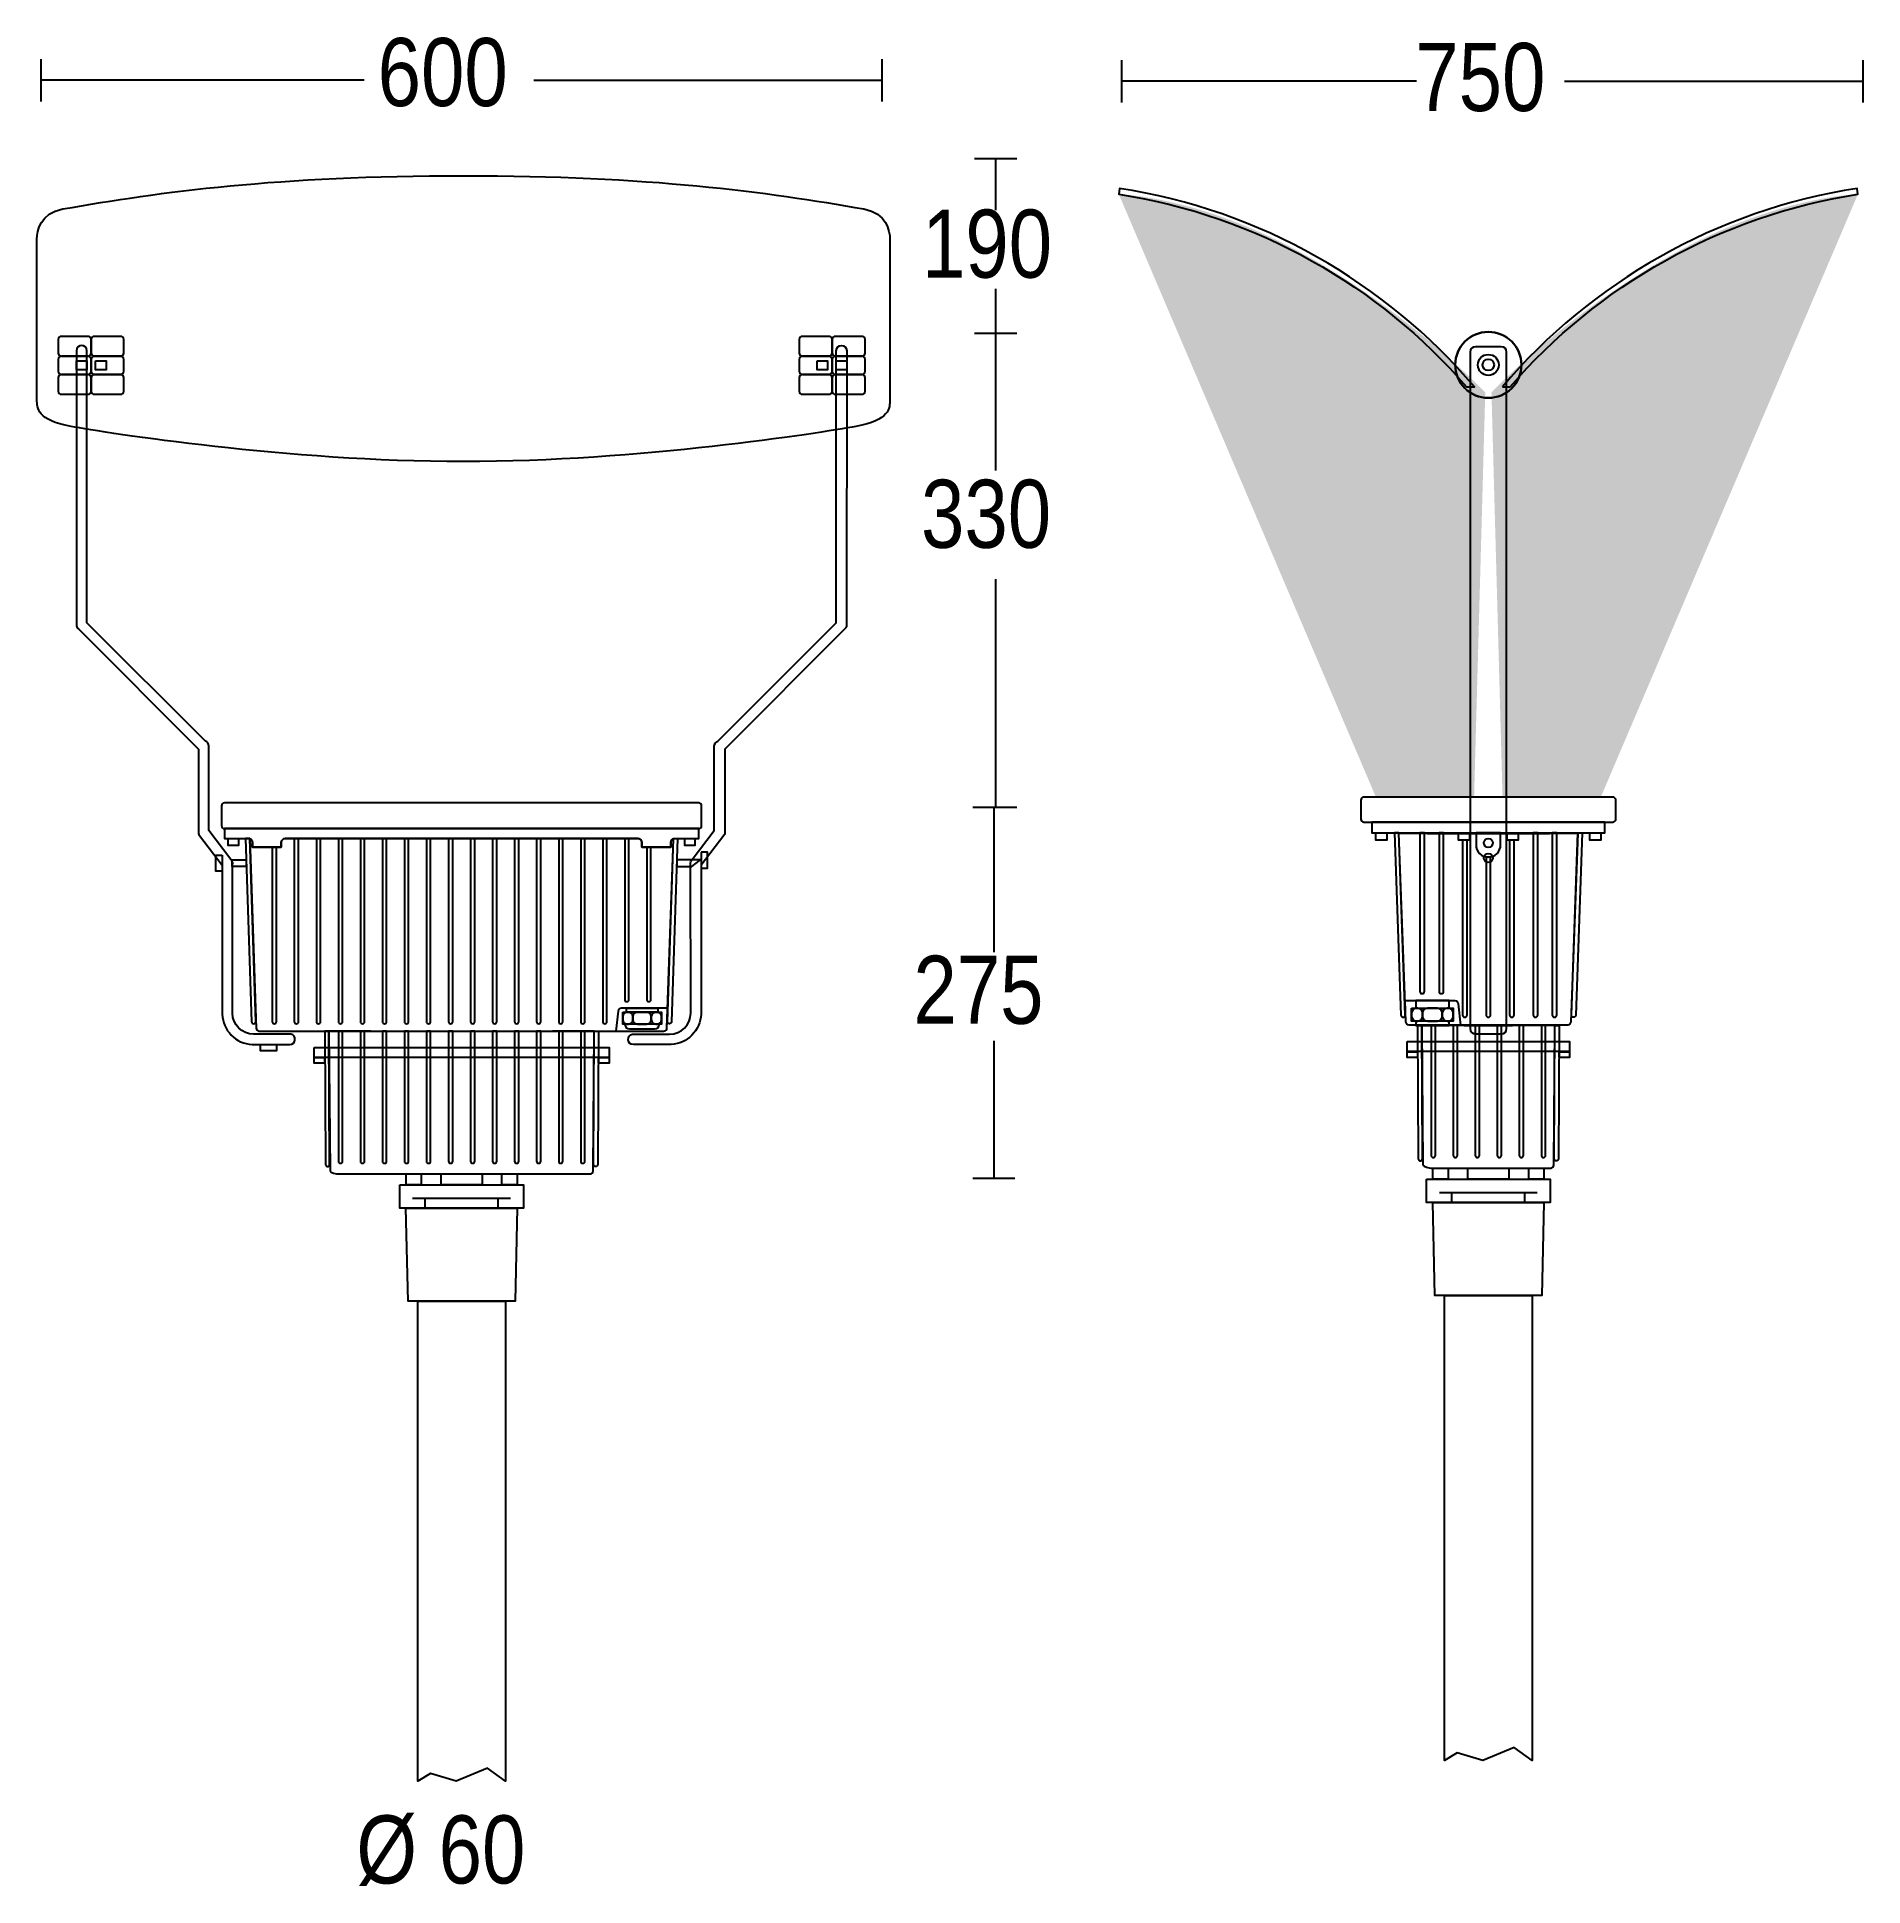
# Model space of a CAD drawing. Extents: x 0 to 208, y 8 to 218.
import ezdxf

# ---------------------------------------------------------------- set-up
doc = ezdxf.new("R2010")
doc.units = 0
doc.layers.add('LIVELLO_1', color=160, linetype='Continuous')
doc.styles.add('STD', font='txt')

# ---------------------------------------------------------------- blocks, each defined once
blk = doc.blocks.new('AI9-BLK1')
at = {"layer": 'LIVELLO_1'}
h = blk.add_hatch(color=255, dxfattribs=at)
h.dxf.hatch_style = 2
edge = h.paths.add_edge_path()
edge.add_spline(control_points=[(48.49, 20.1), (48.49, 20.1), (19.22, 88.72), (19.22, 88.72), (19.22, 88.72), (28.45, 88.53), (40.55, 81.75), (52.64, 74.97), (60.94, 66.16), (60.94, 66.16), (60.94, 66.16), (59.67, 20.1), (59.67, 20.1), (59.67, 20.1), (48.49, 20.1), (48.49, 20.1)], knot_values=[0, 0, 0, 0, 1, 1, 1, 2, 2, 2, 3, 3, 3, 4, 4, 4, 5, 5, 5, 5], degree=3, periodic=0)
h = blk.add_hatch(color=255, dxfattribs=at)
h.dxf.hatch_style = 2
edge = h.paths.add_edge_path()
edge.add_spline(control_points=[(74.1, 20.1), (74.1, 20.1), (103.37, 88.72), (103.37, 88.72), (103.37, 88.72), (94.13, 88.53), (82.04, 81.75), (69.95, 74.97), (61.65, 66.16), (61.65, 66.16), (61.65, 66.16), (62.91, 20.1), (62.91, 20.1), (62.91, 20.1), (74.1, 20.1), (74.1, 20.1)], knot_values=[0, 0, 0, 0, 1, 1, 1, 2, 2, 2, 3, 3, 3, 4, 4, 4, 5, 5, 5, 5], degree=3, periodic=0)
at = {"layer": 'LIVELLO_1', "color": 7}
for p, q in [((-103.48, 99.29), (-103.48, 104.1)), ((-7.74, 99.29), (-7.74, 104.1)), ((19.57, 99.17), (19.57, 103.98)), ((103.96, 99.17), (103.96, 103.98)), ((-66.7, 101.7), (-103.48, 101.7)), ((-47.4, 101.7), (-7.74, 101.7)), ((53.11, 101.58), (19.57, 101.58)), ((69.97, 101.58), (103.96, 101.58)), ((2.79, 92.8), (7.59, 92.8)), ((5.19, 92.8), (5.19, 86.91)), ((5.19, 77.96), (5.19, 72.91)), ((2.79, 72.91), (7.59, 72.91)), ((2.79, 72.91), (7.59, 72.91)), ((5.19, 72.91), (5.19, 57.27)), ((5.19, 44.91), (5.19, 18.96)), ((2.58, 18.96), (7.39, 18.96)), ((2.79, 18.96), (7.59, 18.96)), ((4.98, 18.96), (4.98, 2.44)), ((4.98, -7.64), (4.98, -23.28)), ((2.58, -23.28), (7.39, -23.28)), ((55.72, -24.91), (66.87, -24.91)), ((57.13, -26.04), (57.13, -24.91)), ((65.45, -26.04), (65.45, -24.91)), ((-61.19, -25.55), (-50.04, -25.55)), ((-59.77, -26.68), (-59.77, -25.55)), ((-51.45, -26.68), (-51.45, -25.55))]:
    blk.add_line(p, q, dxfattribs=at)
for points in [[(-99.46, 69.76), (-98.27, 69.76), (-98.27, 68.73), (-99.46, 68.73)], [(-97.28, 69.76), (-96.09, 69.76), (-96.09, 68.73), (-97.28, 68.73)], [(-15.14, 69.76), (-13.94, 69.76), (-13.94, 68.73), (-15.14, 68.73)], [(-12.95, 69.76), (-11.76, 69.76), (-11.76, 68.73), (-12.95, 68.73)], [(74.55, 17.24), (48.04, 17.24), (48.04, 16.01), (50.99, 16.01), (71.6, 16.01), (74.55, 16.01)], [(-82.18, 15.37), (-81.01, 15.37), (-81.01, 14.6), (-82.18, 14.6)], [(-30.21, 15.37), (-29.04, 15.37), (-29.04, 14.6), (-30.21, 14.6)], [(48.49, 16.01), (49.74, 16.01), (49.74, 15.2), (48.49, 15.2)], [(57.91, 16.01), (59.16, 16.01), (59.16, 15.2), (57.91, 15.2)], [(63.42, 16.01), (64.67, 16.01), (64.67, 15.2), (63.42, 15.2)], [(72.85, 16.01), (74.1, 16.01), (74.1, 15.2), (72.85, 15.2)], [(-82.87, 13.49), (-82.87, 11.68), (-83.6, 11.68), (-83.6, 13.49)], [(-80.14, 12.96), (-80.14, 12.2), (-81.72, 12.2), (-81.72, 12.96)], [(-31.09, 12.96), (-31.09, 12.2), (-29.41, 12.2), (-28.4, 12.96)], [(-28.35, 13.83), (-28.35, 12.01), (-27.62, 12.01), (-27.62, 13.83)], [(-36.85, -3.92), (-33.28, -3.92), (-33.28, -4.37), (-36.85, -4.37)], [(52.56, -3.93), (57.29, -3.93), (57.29, -5.41), (52.56, -5.41)], [(56.83, -3.07), (53.02, -3.07), (53.02, -3.93), (56.83, -3.93)], [(-37.27, -4.37), (-32.85, -4.37), (-32.85, -5.75), (-37.27, -5.75)], [(56.83, -5.41), (53.02, -5.41), (53.02, -5.89), (56.83, -5.89)], [(-78.5, -8.07), (-76.69, -8.07), (-76.69, -8.79), (-78.5, -8.79)], [(-72.39, -8.39), (-38.83, -8.39), (-38.83, -9.53), (-40.39, -9.53), (-70.83, -9.53), (-72.39, -9.53)], [(52.04, -7.74), (70.55, -7.74), (70.55, -8.88), (68.99, -8.88), (53.6, -8.88), (52.04, -8.88)], [(-72.39, -9.55), (-71.21, -9.55), (-71.21, -10.19), (-72.39, -10.19)], [(-40.01, -9.55), (-38.83, -9.55), (-38.83, -10.19), (-40.01, -10.19)], [(52.04, -8.9), (53.22, -8.9), (53.22, -9.54), (52.04, -9.54)], [(69.37, -8.9), (70.55, -8.9), (70.55, -9.54), (69.37, -9.54)], [(-61.94, -22.8), (-60.2, -22.8), (-60.2, -24.03), (-61.94, -24.03)], [(-57.93, -22.8), (-53.29, -22.8), (-53.29, -24.03), (-57.93, -24.03)], [(-51.02, -22.8), (-49.28, -22.8), (-49.28, -24.03), (-51.02, -24.03)], [(54.96, -22.15), (56.7, -22.15), (56.7, -23.39), (54.96, -23.39)], [(58.97, -22.15), (63.62, -22.15), (63.62, -23.39), (58.97, -23.39)], [(65.89, -22.15), (67.62, -22.15), (67.62, -23.39), (65.89, -23.39)], [(-62.66, -24.03), (-48.56, -24.03), (-48.56, -26.68), (-62.66, -26.68)], [(54.25, -23.39), (68.34, -23.39), (68.34, -26.04), (54.25, -26.04)], [(-61.95, -26.68), (-49.28, -26.68), (-49.52, -37.28), (-61.7, -37.28)], [(54.96, -26.04), (67.63, -26.04), (67.39, -36.64), (55.2, -36.64)], [(-60.59, -37.28), (-50.63, -37.28), (-50.63, -91.93), (-52.67, -90.43), (-56.25, -91.93), (-59.16, -91.06), (-60.59, -91.93)], [(56.31, -36.64), (66.28, -36.64), (66.28, -89.58), (64.24, -88.09), (60.66, -89.58), (57.74, -88.71), (56.31, -89.58)]]:
    blk.add_lwpolyline(points, close=True, dxfattribs=at)
for centre, radius in [((61.29, 69.29), 3.76), ((61.29, 69.29), 1.19), ((61.29, 69.29), 0.654), ((61.29, 14.88), 0.511), ((61.29, 13.16), 0.512)]:
    blk.add_circle(centre, radius, dxfattribs=at)
for points, knots in [([(-55.4, 90.83), (-76.51, 90.83), (-89.96, 89), (-101.01, 87.04), (-103.58, 86.58), (-103.96, 84.59), (-103.96, 83.59), (-103.96, 83.59), (-103.96, 65.33), (-103.96, 65.33), (-103.96, 64.37), (-103.96, 62.98), (-100.08, 62.28), (-96, 61.55), (-75.45, 58.28), (-55.4, 58.28), (-35.36, 58.28), (-14.81, 61.55), (-10.73, 62.28), (-6.85, 62.98), (-6.85, 64.37), (-6.85, 65.33), (-6.85, 65.33), (-6.85, 83.59), (-6.85, 83.59), (-6.85, 84.59), (-7.23, 86.58), (-9.8, 87.04), (-20.85, 89), (-34.29, 90.83), (-55.4, 90.83)], [0, 0, 0, 0, 1, 1, 1, 2, 2, 2, 3, 3, 3, 4, 4, 4, 5, 5, 5, 6, 6, 6, 7, 7, 7, 8, 8, 8, 9, 9, 9, 10, 10, 10, 10]), ([(58.81, 66.81), (48.83, 78.29), (34.94, 86.28), (19.22, 88.72), (19.22, 88.72), (19.29, 89.39), (19.29, 89.39), (35.39, 86.9), (49.58, 78.65), (59.7, 66.81), (59.7, 66.81), (58.81, 66.81), (58.81, 66.81)], [0, 0, 0, 0, 1, 1, 1, 2, 2, 2, 3, 3, 3, 4, 4, 4, 4]), ([(58.81, 66.81), (48.83, 78.29), (34.94, 86.28), (19.22, 88.72), (19.22, 88.72), (19.29, 89.39), (19.29, 89.39), (35.39, 86.9), (49.58, 78.65), (59.7, 66.81), (59.7, 66.81), (58.81, 66.81), (58.81, 66.81)], [0, 0, 0, 0, 1, 1, 1, 2, 2, 2, 3, 3, 3, 4, 4, 4, 4]), ([(62.89, 66.81), (73.01, 78.65), (87.2, 86.9), (103.3, 89.39), (103.3, 89.39), (103.37, 88.72), (103.37, 88.72), (87.65, 86.28), (73.76, 78.29), (63.77, 66.81), (63.77, 66.81), (62.89, 66.81), (62.89, 66.81)], [0, 0, 0, 0, 1, 1, 1, 2, 2, 2, 3, 3, 3, 4, 4, 4, 4]), ([(62.89, 66.81), (73.01, 78.65), (87.2, 86.9), (103.3, 89.39), (103.3, 89.39), (103.37, 88.72), (103.37, 88.72), (87.65, 86.28), (73.76, 78.29), (63.77, 66.81), (63.77, 66.81), (62.89, 66.81), (62.89, 66.81)], [0, 0, 0, 0, 1, 1, 1, 2, 2, 2, 3, 3, 3, 4, 4, 4, 4]), ([(-101.18, 72.54), (-101.18, 72.54), (-98.16, 72.54), (-98.16, 72.54), (-97.97, 72.54), (-97.8, 72.38), (-97.8, 72.18), (-97.8, 72.18), (-97.8, 70.64), (-97.8, 70.64), (-97.8, 70.45), (-97.97, 70.28), (-98.16, 70.28), (-98.16, 70.28), (-101.18, 70.28), (-101.18, 70.28), (-101.38, 70.28), (-101.54, 70.45), (-101.54, 70.64), (-101.54, 70.64), (-101.54, 72.18), (-101.54, 72.18), (-101.54, 72.38), (-101.38, 72.54), (-101.18, 72.54)], [0, 0, 0, 0, 1, 1, 1, 2, 2, 2, 3, 3, 3, 4, 4, 4, 5, 5, 5, 6, 6, 6, 7, 7, 7, 8, 8, 8, 8]), ([(-75.18, -8.07), (-75.18, -8.07), (-79.47, -8.07), (-79.47, -8.07), (-81.32, -7.97), (-82.8, -6.47), (-82.87, -4.61), (-82.87, -4.61), (-82.87, 12.35), (-82.87, 12.35), (-82.87, 12.35), (-85.45, 15.73), (-85.45, 15.73), (-85.57, 15.88), (-85.6, 16.05), (-85.57, 16.19), (-85.57, 16.19), (-85.57, 25.55), (-85.57, 25.55), (-85.57, 25.55), (-99.21, 39.2), (-99.21, 39.2), (-99.34, 39.28), (-99.43, 39.41), (-99.45, 39.59), (-99.45, 39.59), (-99.46, 70.89), (-99.46, 70.89), (-99.46, 71.68), (-98.27, 71.68), (-98.27, 70.89), (-98.27, 70.89), (-98.27, 39.93), (-98.27, 39.93), (-98.27, 39.93), (-84.79, 26.45), (-84.79, 26.45), (-84.57, 26.39), (-84.38, 26.2), (-84.38, 25.89), (-84.38, 25.89), (-84.38, 16.28), (-84.38, 16.28), (-84.38, 16.28), (-81.87, 12.99), (-81.87, 12.99), (-81.77, 12.86), (-81.74, 12.81), (-81.72, 12.75), (-81.67, 12.65), (-81.67, 12.54), (-81.69, 12.44), (-81.69, 12.44), (-81.7, -4.49), (-81.7, -4.49), (-81.7, -5.82), (-80.62, -6.9), (-79.29, -6.9), (-79.29, -6.9), (-75.21, -6.9), (-75.21, -6.9), (-75.21, -6.9), (-75.06, -6.89), (-75.06, -6.89), (-74.39, -7), (-74.42, -8.07), (-75.18, -8.07)], [0, 0, 0, 0, 1, 1, 1, 2, 2, 2, 3, 3, 3, 4, 4, 4, 5, 5, 5, 6, 6, 6, 7, 7, 7, 8, 8, 8, 9, 9, 9, 10, 10, 10, 11, 11, 11, 12, 12, 12, 13, 13, 13, 14, 14, 14, 15, 15, 15, 16, 16, 16, 17, 17, 17, 18, 18, 18, 19, 19, 19, 20, 20, 20, 21, 21, 21, 22, 22, 22, 22]), ([(-75.18, -8.07), (-75.18, -8.07), (-79.47, -8.07), (-79.47, -8.07), (-81.32, -7.97), (-82.8, -6.47), (-82.87, -4.61), (-82.87, -4.61), (-82.87, 12.35), (-82.87, 12.35), (-82.87, 12.35), (-85.45, 15.73), (-85.45, 15.73), (-85.57, 15.88), (-85.6, 16.05), (-85.57, 16.19), (-85.57, 16.19), (-85.57, 25.55), (-85.57, 25.55), (-85.57, 25.55), (-99.21, 39.2), (-99.21, 39.2), (-99.34, 39.28), (-99.43, 39.41), (-99.45, 39.59), (-99.45, 39.59), (-99.46, 70.89), (-99.46, 70.89), (-99.46, 71.68), (-98.27, 71.68), (-98.27, 70.89), (-98.27, 70.89), (-98.27, 39.93), (-98.27, 39.93), (-98.27, 39.93), (-84.79, 26.45), (-84.79, 26.45), (-84.57, 26.39), (-84.38, 26.2), (-84.38, 25.89), (-84.38, 25.89), (-84.38, 16.28), (-84.38, 16.28), (-84.38, 16.28), (-81.87, 12.99), (-81.87, 12.99), (-81.77, 12.86), (-81.74, 12.81), (-81.72, 12.75), (-81.67, 12.65), (-81.67, 12.54), (-81.69, 12.44), (-81.69, 12.44), (-81.7, -4.49), (-81.7, -4.49), (-81.7, -5.82), (-80.62, -6.9), (-79.29, -6.9), (-79.29, -6.9), (-75.21, -6.9), (-75.21, -6.9), (-75.21, -6.9), (-75.06, -6.89), (-75.06, -6.89), (-74.39, -7), (-74.42, -8.07), (-75.18, -8.07)], [0, 0, 0, 0, 1, 1, 1, 2, 2, 2, 3, 3, 3, 4, 4, 4, 5, 5, 5, 6, 6, 6, 7, 7, 7, 8, 8, 8, 9, 9, 9, 10, 10, 10, 11, 11, 11, 12, 12, 12, 13, 13, 13, 14, 14, 14, 15, 15, 15, 16, 16, 16, 17, 17, 17, 18, 18, 18, 19, 19, 19, 20, 20, 20, 21, 21, 21, 22, 22, 22, 22]), ([(-97.44, 72.54), (-97.44, 72.54), (-94.43, 72.54), (-94.43, 72.54), (-94.23, 72.54), (-94.07, 72.38), (-94.07, 72.18), (-94.07, 72.18), (-94.07, 70.64), (-94.07, 70.64), (-94.07, 70.45), (-94.23, 70.28), (-94.43, 70.28), (-94.43, 70.28), (-97.44, 70.28), (-97.44, 70.28), (-97.64, 70.28), (-97.8, 70.45), (-97.8, 70.64), (-97.8, 70.64), (-97.8, 72.18), (-97.8, 72.18), (-97.8, 72.38), (-97.64, 72.54), (-97.44, 72.54)], [0, 0, 0, 0, 1, 1, 1, 2, 2, 2, 3, 3, 3, 4, 4, 4, 5, 5, 5, 6, 6, 6, 7, 7, 7, 8, 8, 8, 8]), ([(-36.05, -8.07), (-36.05, -8.07), (-31.76, -8.07), (-31.76, -8.07), (-29.91, -7.97), (-28.42, -6.47), (-28.35, -4.61), (-28.35, -4.61), (-28.35, 12.35), (-28.35, 12.35), (-28.35, 12.35), (-25.77, 15.73), (-25.77, 15.73), (-25.65, 15.88), (-25.62, 16.05), (-25.65, 16.19), (-25.65, 16.19), (-25.65, 25.55), (-25.65, 25.55), (-25.65, 25.55), (-12.01, 39.2), (-12.01, 39.2), (-11.89, 39.28), (-11.8, 39.41), (-11.77, 39.59), (-11.77, 39.59), (-11.76, 70.89), (-11.76, 70.89), (-11.76, 71.68), (-12.95, 71.68), (-12.95, 70.89), (-12.95, 70.89), (-12.95, 39.93), (-12.95, 39.93), (-12.95, 39.93), (-26.43, 26.45), (-26.43, 26.45), (-26.66, 26.39), (-26.84, 26.2), (-26.84, 25.89), (-26.84, 25.89), (-26.84, 16.28), (-26.84, 16.28), (-26.84, 16.28), (-29.35, 12.99), (-29.35, 12.99), (-29.45, 12.86), (-29.49, 12.81), (-29.51, 12.75), (-29.55, 12.65), (-29.56, 12.54), (-29.54, 12.44), (-29.54, 12.44), (-29.53, -4.49), (-29.53, -4.49), (-29.53, -5.82), (-30.6, -6.9), (-31.93, -6.9), (-31.93, -6.9), (-36.01, -6.9), (-36.01, -6.9), (-36.01, -6.9), (-36.16, -6.89), (-36.16, -6.89), (-36.84, -7), (-36.8, -8.07), (-36.05, -8.07)], [0, 0, 0, 0, 1, 1, 1, 2, 2, 2, 3, 3, 3, 4, 4, 4, 5, 5, 5, 6, 6, 6, 7, 7, 7, 8, 8, 8, 9, 9, 9, 10, 10, 10, 11, 11, 11, 12, 12, 12, 13, 13, 13, 14, 14, 14, 15, 15, 15, 16, 16, 16, 17, 17, 17, 18, 18, 18, 19, 19, 19, 20, 20, 20, 21, 21, 21, 22, 22, 22, 22]), ([(-36.05, -8.07), (-36.05, -8.07), (-31.76, -8.07), (-31.76, -8.07), (-29.91, -7.97), (-28.42, -6.47), (-28.35, -4.61), (-28.35, -4.61), (-28.35, 12.35), (-28.35, 12.35), (-28.35, 12.35), (-25.77, 15.73), (-25.77, 15.73), (-25.65, 15.88), (-25.62, 16.05), (-25.65, 16.19), (-25.65, 16.19), (-25.65, 25.55), (-25.65, 25.55), (-25.65, 25.55), (-12.01, 39.2), (-12.01, 39.2), (-11.89, 39.28), (-11.8, 39.41), (-11.77, 39.59), (-11.77, 39.59), (-11.76, 70.89), (-11.76, 70.89), (-11.76, 71.68), (-12.95, 71.68), (-12.95, 70.89), (-12.95, 70.89), (-12.95, 39.93), (-12.95, 39.93), (-12.95, 39.93), (-26.43, 26.45), (-26.43, 26.45), (-26.66, 26.39), (-26.84, 26.2), (-26.84, 25.89), (-26.84, 25.89), (-26.84, 16.28), (-26.84, 16.28), (-26.84, 16.28), (-29.35, 12.99), (-29.35, 12.99), (-29.45, 12.86), (-29.49, 12.81), (-29.51, 12.75), (-29.55, 12.65), (-29.56, 12.54), (-29.54, 12.44), (-29.54, 12.44), (-29.53, -4.49), (-29.53, -4.49), (-29.53, -5.82), (-30.6, -6.9), (-31.93, -6.9), (-31.93, -6.9), (-36.01, -6.9), (-36.01, -6.9), (-36.01, -6.9), (-36.16, -6.89), (-36.16, -6.89), (-36.84, -7), (-36.8, -8.07), (-36.05, -8.07)], [0, 0, 0, 0, 1, 1, 1, 2, 2, 2, 3, 3, 3, 4, 4, 4, 5, 5, 5, 6, 6, 6, 7, 7, 7, 8, 8, 8, 9, 9, 9, 10, 10, 10, 11, 11, 11, 12, 12, 12, 13, 13, 13, 14, 14, 14, 15, 15, 15, 16, 16, 16, 17, 17, 17, 18, 18, 18, 19, 19, 19, 20, 20, 20, 21, 21, 21, 22, 22, 22, 22]), ([(-16.8, 72.54), (-16.8, 72.54), (-13.78, 72.54), (-13.78, 72.54), (-13.58, 72.54), (-13.42, 72.38), (-13.42, 72.18), (-13.42, 72.18), (-13.42, 70.64), (-13.42, 70.64), (-13.42, 70.45), (-13.58, 70.28), (-13.78, 70.28), (-13.78, 70.28), (-16.8, 70.28), (-16.8, 70.28), (-17, 70.28), (-17.16, 70.45), (-17.16, 70.64), (-17.16, 70.64), (-17.16, 72.18), (-17.16, 72.18), (-17.16, 72.38), (-17, 72.54), (-16.8, 72.54)], [0, 0, 0, 0, 1, 1, 1, 2, 2, 2, 3, 3, 3, 4, 4, 4, 5, 5, 5, 6, 6, 6, 7, 7, 7, 8, 8, 8, 8]), ([(-13.06, 72.54), (-13.06, 72.54), (-10.04, 72.54), (-10.04, 72.54), (-9.84, 72.54), (-9.68, 72.38), (-9.68, 72.18), (-9.68, 72.18), (-9.68, 70.64), (-9.68, 70.64), (-9.68, 70.45), (-9.84, 70.28), (-10.04, 70.28), (-10.04, 70.28), (-13.06, 70.28), (-13.06, 70.28), (-13.26, 70.28), (-13.42, 70.45), (-13.42, 70.64), (-13.42, 70.64), (-13.42, 72.18), (-13.42, 72.18), (-13.42, 72.38), (-13.26, 72.54), (-13.06, 72.54)], [0, 0, 0, 0, 1, 1, 1, 2, 2, 2, 3, 3, 3, 4, 4, 4, 5, 5, 5, 6, 6, 6, 7, 7, 7, 8, 8, 8, 8]), ([(57.53, 69.29), (57.53, 71.37), (59.21, 73.05), (61.29, 73.05), (63.37, 73.05), (65.06, 71.37), (65.06, 69.29), (65.06, 67.21), (63.37, 65.53), (61.29, 65.53), (59.21, 65.53), (57.53, 67.21), (57.53, 69.29)], [0, 0, 0, 0, 1, 1, 1, 2, 2, 2, 3, 3, 3, 4, 4, 4, 4]), ([(-101.18, 70.28), (-101.18, 70.28), (-98.16, 70.28), (-98.16, 70.28), (-97.97, 70.28), (-97.8, 70.12), (-97.8, 69.92), (-97.8, 69.92), (-97.8, 68.56), (-97.8, 68.56), (-97.8, 68.36), (-97.97, 68.2), (-98.16, 68.2), (-98.16, 68.2), (-101.18, 68.2), (-101.18, 68.2), (-101.38, 68.2), (-101.54, 68.36), (-101.54, 68.56), (-101.54, 68.56), (-101.54, 69.92), (-101.54, 69.92), (-101.54, 70.12), (-101.38, 70.28), (-101.18, 70.28)], [0, 0, 0, 0, 1, 1, 1, 2, 2, 2, 3, 3, 3, 4, 4, 4, 5, 5, 5, 6, 6, 6, 7, 7, 7, 8, 8, 8, 8]), ([(-97.44, 70.28), (-97.44, 70.28), (-94.43, 70.28), (-94.43, 70.28), (-94.23, 70.28), (-94.07, 70.12), (-94.07, 69.92), (-94.07, 69.92), (-94.07, 68.56), (-94.07, 68.56), (-94.07, 68.36), (-94.23, 68.2), (-94.43, 68.2), (-94.43, 68.2), (-97.44, 68.2), (-97.44, 68.2), (-97.64, 68.2), (-97.8, 68.36), (-97.8, 68.56), (-97.8, 68.56), (-97.8, 69.92), (-97.8, 69.92), (-97.8, 70.12), (-97.64, 70.28), (-97.44, 70.28)], [0, 0, 0, 0, 1, 1, 1, 2, 2, 2, 3, 3, 3, 4, 4, 4, 5, 5, 5, 6, 6, 6, 7, 7, 7, 8, 8, 8, 8]), ([(-16.8, 70.28), (-16.8, 70.28), (-13.78, 70.28), (-13.78, 70.28), (-13.58, 70.28), (-13.42, 70.12), (-13.42, 69.92), (-13.42, 69.92), (-13.42, 68.56), (-13.42, 68.56), (-13.42, 68.36), (-13.58, 68.2), (-13.78, 68.2), (-13.78, 68.2), (-16.8, 68.2), (-16.8, 68.2), (-17, 68.2), (-17.16, 68.36), (-17.16, 68.56), (-17.16, 68.56), (-17.16, 69.92), (-17.16, 69.92), (-17.16, 70.12), (-17, 70.28), (-16.8, 70.28)], [0, 0, 0, 0, 1, 1, 1, 2, 2, 2, 3, 3, 3, 4, 4, 4, 5, 5, 5, 6, 6, 6, 7, 7, 7, 8, 8, 8, 8]), ([(-13.06, 70.28), (-13.06, 70.28), (-10.04, 70.28), (-10.04, 70.28), (-9.84, 70.28), (-9.68, 70.12), (-9.68, 69.92), (-9.68, 69.92), (-9.68, 68.56), (-9.68, 68.56), (-9.68, 68.36), (-9.84, 68.2), (-10.04, 68.2), (-10.04, 68.2), (-13.06, 68.2), (-13.06, 68.2), (-13.26, 68.2), (-13.42, 68.36), (-13.42, 68.56), (-13.42, 68.56), (-13.42, 69.92), (-13.42, 69.92), (-13.42, 70.12), (-13.26, 70.28), (-13.06, 70.28)], [0, 0, 0, 0, 1, 1, 1, 2, 2, 2, 3, 3, 3, 4, 4, 4, 5, 5, 5, 6, 6, 6, 7, 7, 7, 8, 8, 8, 8]), ([(59.82, 71.36), (59.82, 71.36), (62.77, 71.36), (62.77, 71.36), (63.1, 71.36), (63.37, 71.1), (63.37, 70.76), (63.37, 70.76), (63.37, -6.26), (63.37, -6.26), (63.37, -6.59), (63.1, -6.86), (62.77, -6.86), (62.77, -6.86), (59.82, -6.86), (59.82, -6.86), (59.49, -6.86), (59.22, -6.59), (59.22, -6.26), (59.22, -6.26), (59.22, 70.76), (59.22, 70.76), (59.22, 71.1), (59.49, 71.36), (59.82, 71.36)], [0, 0, 0, 0, 1, 1, 1, 2, 2, 2, 3, 3, 3, 4, 4, 4, 5, 5, 5, 6, 6, 6, 7, 7, 7, 8, 8, 8, 8]), ([(59.82, 71.36), (59.82, 71.36), (62.77, 71.36), (62.77, 71.36), (63.1, 71.36), (63.37, 71.1), (63.37, 70.76), (63.37, 70.76), (63.37, -6.26), (63.37, -6.26), (63.37, -6.59), (63.1, -6.86), (62.77, -6.86), (62.77, -6.86), (59.82, -6.86), (59.82, -6.86), (59.49, -6.86), (59.22, -6.59), (59.22, -6.26), (59.22, -6.26), (59.22, 70.76), (59.22, 70.76), (59.22, 71.1), (59.49, 71.36), (59.82, 71.36)], [0, 0, 0, 0, 1, 1, 1, 2, 2, 2, 3, 3, 3, 4, 4, 4, 5, 5, 5, 6, 6, 6, 7, 7, 7, 8, 8, 8, 8]), ([(-101.18, 68.2), (-101.18, 68.2), (-98.16, 68.2), (-98.16, 68.2), (-97.97, 68.2), (-97.8, 68.04), (-97.8, 67.84), (-97.8, 67.84), (-97.8, 66.3), (-97.8, 66.3), (-97.8, 66.1), (-97.97, 65.95), (-98.16, 65.95), (-98.16, 65.95), (-101.18, 65.95), (-101.18, 65.95), (-101.38, 65.95), (-101.54, 66.1), (-101.54, 66.3), (-101.54, 66.3), (-101.54, 67.84), (-101.54, 67.84), (-101.54, 68.04), (-101.38, 68.2), (-101.18, 68.2)], [0, 0, 0, 0, 1, 1, 1, 2, 2, 2, 3, 3, 3, 4, 4, 4, 5, 5, 5, 6, 6, 6, 7, 7, 7, 8, 8, 8, 8]), ([(-97.44, 68.2), (-97.44, 68.2), (-94.43, 68.2), (-94.43, 68.2), (-94.23, 68.2), (-94.07, 68.04), (-94.07, 67.84), (-94.07, 67.84), (-94.07, 66.3), (-94.07, 66.3), (-94.07, 66.1), (-94.23, 65.95), (-94.43, 65.95), (-94.43, 65.95), (-97.44, 65.95), (-97.44, 65.95), (-97.64, 65.95), (-97.8, 66.1), (-97.8, 66.3), (-97.8, 66.3), (-97.8, 67.84), (-97.8, 67.84), (-97.8, 68.04), (-97.64, 68.2), (-97.44, 68.2)], [0, 0, 0, 0, 1, 1, 1, 2, 2, 2, 3, 3, 3, 4, 4, 4, 5, 5, 5, 6, 6, 6, 7, 7, 7, 8, 8, 8, 8]), ([(-16.8, 68.2), (-16.8, 68.2), (-13.78, 68.2), (-13.78, 68.2), (-13.58, 68.2), (-13.42, 68.04), (-13.42, 67.84), (-13.42, 67.84), (-13.42, 66.3), (-13.42, 66.3), (-13.42, 66.1), (-13.58, 65.95), (-13.78, 65.95), (-13.78, 65.95), (-16.8, 65.95), (-16.8, 65.95), (-17, 65.95), (-17.16, 66.1), (-17.16, 66.3), (-17.16, 66.3), (-17.16, 67.84), (-17.16, 67.84), (-17.16, 68.04), (-17, 68.2), (-16.8, 68.2)], [0, 0, 0, 0, 1, 1, 1, 2, 2, 2, 3, 3, 3, 4, 4, 4, 5, 5, 5, 6, 6, 6, 7, 7, 7, 8, 8, 8, 8]), ([(-13.06, 68.2), (-13.06, 68.2), (-10.04, 68.2), (-10.04, 68.2), (-9.84, 68.2), (-9.68, 68.04), (-9.68, 67.84), (-9.68, 67.84), (-9.68, 66.3), (-9.68, 66.3), (-9.68, 66.1), (-9.84, 65.95), (-10.04, 65.95), (-10.04, 65.95), (-13.06, 65.95), (-13.06, 65.95), (-13.26, 65.95), (-13.42, 66.1), (-13.42, 66.3), (-13.42, 66.3), (-13.42, 67.84), (-13.42, 67.84), (-13.42, 68.04), (-13.26, 68.2), (-13.06, 68.2)], [0, 0, 0, 0, 1, 1, 1, 2, 2, 2, 3, 3, 3, 4, 4, 4, 5, 5, 5, 6, 6, 6, 7, 7, 7, 8, 8, 8, 8]), ([(-82.61, 19.44), (-82.61, 19.44), (-28.62, 19.44), (-28.62, 19.44), (-28.43, 19.44), (-28.28, 19.29), (-28.28, 19.1), (-28.28, 19.1), (-28.28, 16.85), (-28.28, 16.85), (-28.28, 16.66), (-28.43, 16.51), (-28.62, 16.51), (-28.62, 16.51), (-82.61, 16.51), (-82.61, 16.51), (-82.8, 16.51), (-82.95, 16.66), (-82.95, 16.85), (-82.95, 16.85), (-82.95, 19.1), (-82.95, 19.1), (-82.95, 19.29), (-82.8, 19.44), (-82.61, 19.44)], [0, 0, 0, 0, 1, 1, 1, 2, 2, 2, 3, 3, 3, 4, 4, 4, 5, 5, 5, 6, 6, 6, 7, 7, 7, 8, 8, 8, 8]), ([(47.13, 20.1), (47.13, 20.1), (75.46, 20.1), (75.46, 20.1), (75.65, 20.1), (75.82, 19.93), (75.82, 19.73), (75.82, 19.73), (75.82, 17.6), (75.82, 17.6), (75.82, 17.4), (75.65, 17.24), (75.46, 17.24), (75.46, 17.24), (47.13, 17.24), (47.13, 17.24), (46.93, 17.24), (46.77, 17.4), (46.77, 17.6), (46.77, 17.6), (46.77, 19.73), (46.77, 19.73), (46.77, 19.93), (46.93, 20.1), (47.13, 20.1)], [0, 0, 0, 0, 1, 1, 1, 2, 2, 2, 3, 3, 3, 4, 4, 4, 5, 5, 5, 6, 6, 6, 7, 7, 7, 8, 8, 8, 8]), ([(-82.61, 16.51), (-82.61, 16.51), (-28.62, 16.51), (-28.62, 16.51), (-28.62, 16.51), (-28.62, 15.37), (-28.62, 15.37), (-28.62, 15.37), (-31.38, 15.37), (-31.38, 15.37), (-31.61, 15.37), (-31.8, 15.17), (-31.8, 14.94), (-31.8, 14.94), (-31.8, 14.39), (-31.8, 14.39), (-31.8, 14.39), (-35.08, 14.39), (-35.08, 14.39), (-35.08, 14.39), (-35.08, 14.94), (-35.08, 14.94), (-35.08, 15.17), (-35.27, 15.37), (-35.51, 15.37), (-35.51, 15.37), (-75.71, 15.37), (-75.71, 15.37), (-75.95, 15.37), (-76.14, 15.17), (-76.14, 14.94), (-76.14, 14.94), (-76.14, 14.39), (-76.14, 14.39), (-76.14, 14.39), (-79.42, 14.39), (-79.42, 14.39), (-79.42, 14.39), (-79.42, 14.94), (-79.42, 14.94), (-79.42, 15.17), (-79.61, 15.37), (-79.85, 15.37), (-79.85, 15.37), (-82.61, 15.37), (-82.61, 15.37), (-82.61, 15.37), (-82.61, 16.51), (-82.61, 16.51)], [0, 0, 0, 0, 1, 1, 1, 2, 2, 2, 3, 3, 3, 4, 4, 4, 5, 5, 5, 6, 6, 6, 7, 7, 7, 8, 8, 8, 9, 9, 9, 10, 10, 10, 11, 11, 11, 12, 12, 12, 13, 13, 13, 14, 14, 14, 15, 15, 15, 16, 16, 16, 16]), ([(-79.73, 15.37), (-79.73, 15.37), (-79.05, -5.47), (-79.05, -5.47), (-79.05, -5.6), (-79.14, -5.71), (-79.27, -5.71), (-79.42, -5.71), (-79.52, -5.6), (-79.52, -5.47), (-79.52, -5.47), (-80.2, 15.37), (-80.2, 15.37), (-80.2, 15.37), (-79.73, 15.37), (-79.73, 15.37)], [0, 0, 0, 0, 1, 1, 1, 2, 2, 2, 3, 3, 3, 4, 4, 4, 5, 5, 5, 5]), ([(-79, -6.21), (-79, -6.21), (-79.73, 15.35), (-79.73, 15.35), (-79.55, 15.3), (-79.42, 15.13), (-79.42, 14.94), (-79.42, 14.94), (-79.42, 14.39), (-79.42, 14.39), (-79.42, 14.39), (-76.14, 14.39), (-76.14, 14.39), (-76.14, 14.39), (-76.14, 14.94), (-76.14, 14.94), (-76.14, 15.17), (-75.95, 15.37), (-75.71, 15.37), (-75.71, 15.37), (-35.51, 15.37), (-35.51, 15.37), (-35.27, 15.37), (-35.08, 15.17), (-35.08, 14.94), (-35.08, 14.94), (-35.08, 14.39), (-35.08, 14.39), (-35.08, 14.39), (-31.8, 14.39), (-31.8, 14.39), (-31.8, 14.39), (-31.8, 14.94), (-31.8, 14.94), (-31.8, 15.13), (-31.67, 15.3), (-31.49, 15.35), (-31.49, 15.35), (-32.23, -6.21), (-32.23, -6.21), (-32.23, -6.39), (-32.38, -6.54), (-32.57, -6.54), (-32.57, -6.54), (-78.66, -6.54), (-78.66, -6.54), (-78.85, -6.54), (-79, -6.39), (-79, -6.21)], [0, 0, 0, 0, 1, 1, 1, 2, 2, 2, 3, 3, 3, 4, 4, 4, 5, 5, 5, 6, 6, 6, 7, 7, 7, 8, 8, 8, 9, 9, 9, 10, 10, 10, 11, 11, 11, 12, 12, 12, 13, 13, 13, 14, 14, 14, 15, 15, 15, 16, 16, 16, 16]), ([(-74.18, 15.37), (-74.18, 15.37), (-74.18, -5.47), (-74.18, -5.47), (-74.18, -5.6), (-74.29, -5.71), (-74.41, -5.71), (-74.56, -5.71), (-74.66, -5.6), (-74.66, -5.47), (-74.66, -5.47), (-74.66, 15.37), (-74.66, 15.37), (-74.66, 15.37), (-74.18, 15.37), (-74.18, 15.37)], [0, 0, 0, 0, 1, 1, 1, 2, 2, 2, 3, 3, 3, 4, 4, 4, 5, 5, 5, 5]), ([(-71.68, 15.37), (-71.68, 15.37), (-71.68, -5.47), (-71.68, -5.47), (-71.68, -5.6), (-71.78, -5.71), (-71.9, -5.71), (-72.05, -5.71), (-72.15, -5.6), (-72.15, -5.47), (-72.15, -5.47), (-72.15, 15.37), (-72.15, 15.37), (-72.15, 15.37), (-71.68, 15.37), (-71.68, 15.37)], [0, 0, 0, 0, 1, 1, 1, 2, 2, 2, 3, 3, 3, 4, 4, 4, 5, 5, 5, 5]), ([(-69.17, 15.37), (-69.17, 15.37), (-69.17, -5.47), (-69.17, -5.47), (-69.17, -5.6), (-69.27, -5.71), (-69.4, -5.71), (-69.54, -5.71), (-69.64, -5.6), (-69.64, -5.47), (-69.64, -5.47), (-69.64, 15.37), (-69.64, 15.37), (-69.64, 15.37), (-69.17, 15.37), (-69.17, 15.37)], [0, 0, 0, 0, 1, 1, 1, 2, 2, 2, 3, 3, 3, 4, 4, 4, 5, 5, 5, 5]), ([(-66.66, 15.37), (-66.66, 15.37), (-66.66, -5.47), (-66.66, -5.47), (-66.66, -5.6), (-66.76, -5.71), (-66.89, -5.71), (-67.03, -5.71), (-67.14, -5.6), (-67.14, -5.47), (-67.14, -5.47), (-67.14, 15.37), (-67.14, 15.37), (-67.14, 15.37), (-66.66, 15.37), (-66.66, 15.37)], [0, 0, 0, 0, 1, 1, 1, 2, 2, 2, 3, 3, 3, 4, 4, 4, 5, 5, 5, 5]), ([(-64.15, 15.37), (-64.15, 15.37), (-64.15, -5.47), (-64.15, -5.47), (-64.15, -5.6), (-64.26, -5.71), (-64.38, -5.71), (-64.53, -5.71), (-64.63, -5.6), (-64.63, -5.47), (-64.63, -5.47), (-64.63, 15.37), (-64.63, 15.37), (-64.63, 15.37), (-64.15, 15.37), (-64.15, 15.37)], [0, 0, 0, 0, 1, 1, 1, 2, 2, 2, 3, 3, 3, 4, 4, 4, 5, 5, 5, 5]), ([(-61.65, 15.37), (-61.65, 15.37), (-61.65, -5.47), (-61.65, -5.47), (-61.65, -5.6), (-61.75, -5.71), (-61.87, -5.71), (-62.02, -5.71), (-62.12, -5.6), (-62.12, -5.47), (-62.12, -5.47), (-62.12, 15.37), (-62.12, 15.37), (-62.12, 15.37), (-61.65, 15.37), (-61.65, 15.37)], [0, 0, 0, 0, 1, 1, 1, 2, 2, 2, 3, 3, 3, 4, 4, 4, 5, 5, 5, 5]), ([(-59.14, 15.37), (-59.14, 15.37), (-59.14, -5.47), (-59.14, -5.47), (-59.14, -5.6), (-59.24, -5.71), (-59.37, -5.71), (-59.51, -5.71), (-59.61, -5.6), (-59.61, -5.47), (-59.61, -5.47), (-59.61, 15.37), (-59.61, 15.37), (-59.61, 15.37), (-59.14, 15.37), (-59.14, 15.37)], [0, 0, 0, 0, 1, 1, 1, 2, 2, 2, 3, 3, 3, 4, 4, 4, 5, 5, 5, 5]), ([(-56.63, 15.37), (-56.63, 15.37), (-56.63, -5.47), (-56.63, -5.47), (-56.63, -5.6), (-56.73, -5.71), (-56.86, -5.71), (-57, -5.71), (-57.1, -5.6), (-57.1, -5.47), (-57.1, -5.47), (-57.1, 15.37), (-57.1, 15.37), (-57.1, 15.37), (-56.63, 15.37), (-56.63, 15.37)], [0, 0, 0, 0, 1, 1, 1, 2, 2, 2, 3, 3, 3, 4, 4, 4, 5, 5, 5, 5]), ([(-54.12, 15.37), (-54.12, 15.37), (-54.12, -5.47), (-54.12, -5.47), (-54.12, -5.6), (-54.22, -5.71), (-54.35, -5.71), (-54.49, -5.71), (-54.59, -5.6), (-54.59, -5.47), (-54.59, -5.47), (-54.59, 15.37), (-54.59, 15.37), (-54.59, 15.37), (-54.12, 15.37), (-54.12, 15.37)], [0, 0, 0, 0, 1, 1, 1, 2, 2, 2, 3, 3, 3, 4, 4, 4, 5, 5, 5, 5]), ([(-51.61, 15.37), (-51.61, 15.37), (-51.61, -5.47), (-51.61, -5.47), (-51.61, -5.6), (-51.72, -5.71), (-51.84, -5.71), (-51.98, -5.71), (-52.09, -5.6), (-52.09, -5.47), (-52.09, -5.47), (-52.09, 15.37), (-52.09, 15.37), (-52.09, 15.37), (-51.61, 15.37), (-51.61, 15.37)], [0, 0, 0, 0, 1, 1, 1, 2, 2, 2, 3, 3, 3, 4, 4, 4, 5, 5, 5, 5]), ([(-49.11, 15.37), (-49.11, 15.37), (-49.11, -5.47), (-49.11, -5.47), (-49.11, -5.6), (-49.21, -5.71), (-49.34, -5.71), (-49.48, -5.71), (-49.58, -5.6), (-49.58, -5.47), (-49.58, -5.47), (-49.58, 15.37), (-49.58, 15.37), (-49.58, 15.37), (-49.11, 15.37), (-49.11, 15.37)], [0, 0, 0, 0, 1, 1, 1, 2, 2, 2, 3, 3, 3, 4, 4, 4, 5, 5, 5, 5]), ([(-46.6, 15.37), (-46.6, 15.37), (-46.6, -5.47), (-46.6, -5.47), (-46.6, -5.6), (-46.7, -5.71), (-46.83, -5.71), (-46.97, -5.71), (-47.07, -5.6), (-47.07, -5.47), (-47.07, -5.47), (-47.07, 15.37), (-47.07, 15.37), (-47.07, 15.37), (-46.6, 15.37), (-46.6, 15.37)], [0, 0, 0, 0, 1, 1, 1, 2, 2, 2, 3, 3, 3, 4, 4, 4, 5, 5, 5, 5]), ([(-44.09, 15.37), (-44.09, 15.37), (-44.09, -5.47), (-44.09, -5.47), (-44.09, -5.6), (-44.19, -5.71), (-44.32, -5.71), (-44.46, -5.71), (-44.56, -5.6), (-44.56, -5.47), (-44.56, -5.47), (-44.56, 15.37), (-44.56, 15.37), (-44.56, 15.37), (-44.09, 15.37), (-44.09, 15.37)], [0, 0, 0, 0, 1, 1, 1, 2, 2, 2, 3, 3, 3, 4, 4, 4, 5, 5, 5, 5]), ([(-41.58, 15.37), (-41.58, 15.37), (-41.58, -5.47), (-41.58, -5.47), (-41.58, -5.6), (-41.68, -5.71), (-41.81, -5.71), (-41.95, -5.71), (-42.05, -5.6), (-42.05, -5.47), (-42.05, -5.47), (-42.05, 15.37), (-42.05, 15.37), (-42.05, 15.37), (-41.58, 15.37), (-41.58, 15.37)], [0, 0, 0, 0, 1, 1, 1, 2, 2, 2, 3, 3, 3, 4, 4, 4, 5, 5, 5, 5]), ([(-39.07, 15.37), (-39.07, 15.37), (-39.07, -5.47), (-39.07, -5.47), (-39.07, -5.6), (-39.18, -5.71), (-39.3, -5.71), (-39.44, -5.71), (-39.55, -5.6), (-39.55, -5.47), (-39.55, -5.47), (-39.55, 15.37), (-39.55, 15.37), (-39.55, 15.37), (-39.07, 15.37), (-39.07, 15.37)], [0, 0, 0, 0, 1, 1, 1, 2, 2, 2, 3, 3, 3, 4, 4, 4, 5, 5, 5, 5]), ([(-36.57, 15.37), (-36.57, 15.37), (-36.57, -2.96), (-36.57, -2.96), (-36.57, -3.08), (-36.67, -3.19), (-36.8, -3.19), (-36.94, -3.19), (-37.04, -3.08), (-37.04, -2.96), (-37.04, -2.96), (-37.04, 15.37), (-37.04, 15.37), (-37.04, 15.37), (-36.57, 15.37), (-36.57, 15.37)], [0, 0, 0, 0, 1, 1, 1, 2, 2, 2, 3, 3, 3, 4, 4, 4, 5, 5, 5, 5]), ([(-31.49, 15.37), (-31.49, 15.37), (-32.17, -5.47), (-32.17, -5.47), (-32.18, -5.6), (-32.08, -5.71), (-31.95, -5.71), (-31.81, -5.71), (-31.7, -5.6), (-31.7, -5.47), (-31.7, -5.47), (-31.02, 15.37), (-31.02, 15.37), (-31.02, 15.37), (-31.49, 15.37), (-31.49, 15.37)], [0, 0, 0, 0, 1, 1, 1, 2, 2, 2, 3, 3, 3, 4, 4, 4, 5, 5, 5, 5]), ([(51.11, 16.01), (51.11, 16.01), (51.84, -4.72), (51.84, -4.72), (51.84, -4.86), (51.74, -4.97), (51.6, -4.97), (51.45, -4.97), (51.34, -4.86), (51.33, -4.72), (51.33, -4.72), (50.6, 16.01), (50.6, 16.01), (50.6, 16.01), (51.11, 16.01), (51.11, 16.01)], [0, 0, 0, 0, 1, 1, 1, 2, 2, 2, 3, 3, 3, 4, 4, 4, 5, 5, 5, 5]), ([(70.69, -5.5), (70.69, -5.5), (71.48, 16), (71.48, 16), (71.28, 15.94), (51.3, 15.94), (51.11, 16), (51.11, 16), (51.9, -5.5), (51.9, -5.5), (51.9, -5.7), (52.06, -5.86), (52.26, -5.86), (52.26, -5.86), (70.33, -5.86), (70.33, -5.86), (70.53, -5.86), (70.69, -5.7), (70.69, -5.5)], [0, 0, 0, 0, 1, 1, 1, 2, 2, 2, 3, 3, 3, 4, 4, 4, 5, 5, 5, 6, 6, 6, 6]), ([(53.51, 16.01), (53.51, 16.01), (54.01, 16.01), (54.01, 16.01), (54.01, 16.01), (54.01, -2.03), (54.01, -2.03), (54.01, -2.17), (53.9, -2.28), (53.75, -2.28), (53.62, -2.28), (53.51, -2.17), (53.51, -2.03), (53.51, -2.03), (53.51, 16.01), (53.51, 16.01)], [0, 0, 0, 0, 1, 1, 1, 2, 2, 2, 3, 3, 3, 4, 4, 4, 5, 5, 5, 5]), ([(55.68, 16.01), (55.68, 16.01), (56.19, 16.01), (56.19, 16.01), (56.19, 16.01), (56.19, -2.03), (56.19, -2.03), (56.19, -2.17), (56.08, -2.28), (55.92, -2.28), (55.79, -2.28), (55.68, -2.17), (55.68, -2.03), (55.68, -2.03), (55.68, 16.01), (55.68, 16.01)], [0, 0, 0, 0, 1, 1, 1, 2, 2, 2, 3, 3, 3, 4, 4, 4, 5, 5, 5, 5]), ([(58.87, 15.2), (58.87, 15.2), (58.87, -4.72), (58.87, -4.72), (58.87, -4.86), (58.76, -4.97), (58.61, -4.97), (58.47, -4.97), (58.36, -4.86), (58.36, -4.72), (58.36, -4.72), (58.36, 15.2), (58.36, 15.2), (58.36, 15.2), (58.87, 15.2), (58.87, 15.2)], [0, 0, 0, 0, 1, 1, 1, 2, 2, 2, 3, 3, 3, 4, 4, 4, 5, 5, 5, 5]), ([(59.89, 14.66), (59.89, 14.66), (59.89, 16.01), (59.89, 16.01), (59.89, 16.01), (62.69, 16.01), (62.69, 16.01), (62.69, 16.01), (62.69, 14.66), (62.69, 14.66), (62.69, 13.89), (62.07, 13.26), (61.29, 13.26), (60.52, 13.26), (59.89, 13.89), (59.89, 14.66)], [0, 0, 0, 0, 1, 1, 1, 2, 2, 2, 3, 3, 3, 4, 4, 4, 5, 5, 5, 5]), ([(64.23, 15.2), (64.23, 15.2), (64.23, -4.72), (64.23, -4.72), (64.23, -4.86), (64.12, -4.97), (63.97, -4.97), (63.83, -4.97), (63.72, -4.86), (63.72, -4.72), (63.72, -4.72), (63.72, 15.2), (63.72, 15.2), (63.72, 15.2), (64.23, 15.2), (64.23, 15.2)], [0, 0, 0, 0, 1, 1, 1, 2, 2, 2, 3, 3, 3, 4, 4, 4, 5, 5, 5, 5]), ([(66.4, 16.01), (66.4, 16.01), (66.91, 16.01), (66.91, 16.01), (66.91, 16.01), (66.91, -4.72), (66.91, -4.72), (66.91, -4.86), (66.8, -4.97), (66.65, -4.97), (66.51, -4.97), (66.4, -4.86), (66.4, -4.72), (66.4, -4.72), (66.4, 16.01), (66.4, 16.01)], [0, 0, 0, 0, 1, 1, 1, 2, 2, 2, 3, 3, 3, 4, 4, 4, 5, 5, 5, 5]), ([(68.57, 16.01), (68.57, 16.01), (69.08, 16.01), (69.08, 16.01), (69.08, 16.01), (69.08, -4.72), (69.08, -4.72), (69.08, -4.86), (68.97, -4.97), (68.82, -4.97), (68.68, -4.97), (68.57, -4.86), (68.57, -4.72), (68.57, -4.72), (68.57, 16.01), (68.57, 16.01)], [0, 0, 0, 0, 1, 1, 1, 2, 2, 2, 3, 3, 3, 4, 4, 4, 5, 5, 5, 5]), ([(71.48, 16.01), (71.48, 16.01), (70.75, -4.72), (70.75, -4.72), (70.75, -4.86), (70.85, -4.97), (70.99, -4.97), (71.14, -4.97), (71.25, -4.86), (71.26, -4.72), (71.26, -4.72), (71.98, 16.01), (71.98, 16.01), (71.98, 16.01), (71.48, 16.01), (71.48, 16.01)], [0, 0, 0, 0, 1, 1, 1, 2, 2, 2, 3, 3, 3, 4, 4, 4, 5, 5, 5, 5]), ([(-76.69, 14.39), (-76.69, 14.39), (-76.69, -5.47), (-76.69, -5.47), (-76.69, -5.6), (-76.8, -5.71), (-76.93, -5.71), (-77.06, -5.71), (-77.17, -5.6), (-77.17, -5.47), (-77.17, -5.47), (-77.17, 14.39), (-77.17, 14.39), (-77.17, 14.39), (-76.69, 14.39), (-76.69, 14.39)], [0, 0, 0, 0, 1, 1, 1, 2, 2, 2, 3, 3, 3, 4, 4, 4, 5, 5, 5, 5]), ([(-34.06, 14.39), (-34.06, 14.39), (-34.06, -2.96), (-34.06, -2.96), (-34.06, -3.08), (-34.16, -3.19), (-34.29, -3.19), (-34.43, -3.19), (-34.53, -3.08), (-34.53, -2.96), (-34.53, -2.96), (-34.53, 14.39), (-34.53, 14.39), (-34.53, 14.39), (-34.06, 14.39), (-34.06, 14.39)], [0, 0, 0, 0, 1, 1, 1, 2, 2, 2, 3, 3, 3, 4, 4, 4, 5, 5, 5, 5]), ([(61.55, 13.28), (61.55, 13.28), (61.55, -4.72), (61.55, -4.72), (61.55, -4.86), (61.44, -4.97), (61.29, -4.97), (61.15, -4.97), (61.04, -4.86), (61.04, -4.72), (61.04, -4.72), (61.04, 13.28), (61.04, 13.28), (61.12, 13.27), (61.21, 13.26), (61.29, 13.26), (61.38, 13.26), (61.46, 13.27), (61.55, 13.28)], [0, 0, 0, 0, 1, 1, 1, 2, 2, 2, 3, 3, 3, 4, 4, 4, 5, 5, 5, 6, 6, 6, 6]), ([(-37.46, -3.93), (-37.46, -3.93), (-32.15, -3.93), (-32.15, -3.93), (-32.15, -3.93), (-32.23, -6.21), (-32.23, -6.21), (-32.23, -6.39), (-32.38, -6.54), (-32.57, -6.54), (-32.57, -6.54), (-38.06, -6.54), (-38.06, -6.54), (-38.06, -6.54), (-37.79, -4.27), (-37.79, -4.27), (-37.79, -4.08), (-37.64, -3.93), (-37.46, -3.93)], [0, 0, 0, 0, 1, 1, 1, 2, 2, 2, 3, 3, 3, 4, 4, 4, 5, 5, 5, 6, 6, 6, 6]), ([(57.48, -3.07), (57.48, -3.07), (51.81, -3.07), (51.81, -3.07), (51.81, -3.07), (51.9, -5.5), (51.9, -5.5), (51.9, -5.7), (52.06, -5.86), (52.26, -5.86), (52.26, -5.86), (58.13, -5.86), (58.13, -5.86), (58.13, -5.86), (57.85, -3.43), (57.85, -3.43), (57.85, -3.23), (57.68, -3.07), (57.48, -3.07)], [0, 0, 0, 0, 1, 1, 1, 2, 2, 2, 3, 3, 3, 4, 4, 4, 5, 5, 5, 6, 6, 6, 6]), ([(53.11, -3.93), (53.11, -3.93), (53.26, -3.93), (53.26, -3.93), (53.56, -3.93), (53.8, -4.18), (53.8, -4.48), (53.8, -4.48), (53.8, -4.87), (53.8, -4.87), (53.8, -5.17), (53.56, -5.41), (53.26, -5.41), (53.26, -5.41), (53.11, -5.41), (53.11, -5.41), (52.81, -5.41), (52.56, -5.17), (52.56, -4.87), (52.56, -4.87), (52.56, -4.48), (52.56, -4.48), (52.56, -4.18), (52.81, -3.93), (53.11, -3.93)], [0, 0, 0, 0, 1, 1, 1, 2, 2, 2, 3, 3, 3, 4, 4, 4, 5, 5, 5, 6, 6, 6, 7, 7, 7, 8, 8, 8, 8]), ([(54.35, -3.93), (54.35, -3.93), (55.5, -3.93), (55.5, -3.93), (55.8, -3.93), (56.05, -4.18), (56.05, -4.48), (56.05, -4.48), (56.05, -4.87), (56.05, -4.87), (56.05, -5.17), (55.8, -5.41), (55.5, -5.41), (55.5, -5.41), (54.35, -5.41), (54.35, -5.41), (54.05, -5.41), (53.8, -5.17), (53.8, -4.87), (53.8, -4.87), (53.8, -4.48), (53.8, -4.48), (53.8, -4.18), (54.05, -3.93), (54.35, -3.93)], [0, 0, 0, 0, 1, 1, 1, 2, 2, 2, 3, 3, 3, 4, 4, 4, 5, 5, 5, 6, 6, 6, 7, 7, 7, 8, 8, 8, 8]), ([(56.59, -3.93), (56.59, -3.93), (56.74, -3.93), (56.74, -3.93), (57.04, -3.93), (57.29, -4.18), (57.29, -4.48), (57.29, -4.48), (57.29, -4.87), (57.29, -4.87), (57.29, -5.17), (57.04, -5.41), (56.74, -5.41), (56.74, -5.41), (56.59, -5.41), (56.59, -5.41), (56.29, -5.41), (56.05, -5.17), (56.05, -4.87), (56.05, -4.87), (56.05, -4.48), (56.05, -4.48), (56.05, -4.18), (56.29, -3.93), (56.59, -3.93)], [0, 0, 0, 0, 1, 1, 1, 2, 2, 2, 3, 3, 3, 4, 4, 4, 5, 5, 5, 6, 6, 6, 7, 7, 7, 8, 8, 8, 8]), ([(-36.76, -4.37), (-36.76, -4.37), (-36.62, -4.37), (-36.62, -4.37), (-36.34, -4.37), (-36.11, -4.6), (-36.11, -4.88), (-36.11, -4.88), (-36.11, -5.24), (-36.11, -5.24), (-36.11, -5.53), (-36.34, -5.75), (-36.62, -5.75), (-36.62, -5.75), (-36.76, -5.75), (-36.76, -5.75), (-37.05, -5.75), (-37.27, -5.53), (-37.27, -5.24), (-37.27, -5.24), (-37.27, -4.88), (-37.27, -4.88), (-37.27, -4.6), (-37.05, -4.37), (-36.76, -4.37)], [0, 0, 0, 0, 1, 1, 1, 2, 2, 2, 3, 3, 3, 4, 4, 4, 5, 5, 5, 6, 6, 6, 7, 7, 7, 8, 8, 8, 8]), ([(-33.12, -5.75), (-33.12, -5.75), (-33.12, -5.79), (-33.12, -5.79), (-33.12, -6.08), (-33.34, -6.3), (-33.63, -6.3), (-33.63, -6.3), (-36.5, -6.3), (-36.5, -6.3), (-36.78, -6.3), (-37.01, -6.08), (-37.01, -5.79), (-37.01, -5.79), (-37.01, -5.75), (-37.01, -5.75), (-37.01, -5.75), (-33.12, -5.75), (-33.12, -5.75)], [0, 0, 0, 0, 1, 1, 1, 2, 2, 2, 3, 3, 3, 4, 4, 4, 5, 5, 5, 6, 6, 6, 6]), ([(-35.6, -4.37), (-35.6, -4.37), (-34.52, -4.37), (-34.52, -4.37), (-34.24, -4.37), (-34.01, -4.6), (-34.01, -4.88), (-34.01, -4.88), (-34.01, -5.24), (-34.01, -5.24), (-34.01, -5.53), (-34.24, -5.75), (-34.52, -5.75), (-34.52, -5.75), (-35.6, -5.75), (-35.6, -5.75), (-35.88, -5.75), (-36.11, -5.53), (-36.11, -5.24), (-36.11, -5.24), (-36.11, -4.88), (-36.11, -4.88), (-36.11, -4.6), (-35.88, -4.37), (-35.6, -4.37)], [0, 0, 0, 0, 1, 1, 1, 2, 2, 2, 3, 3, 3, 4, 4, 4, 5, 5, 5, 6, 6, 6, 7, 7, 7, 8, 8, 8, 8]), ([(-33.5, -4.37), (-33.5, -4.37), (-33.36, -4.37), (-33.36, -4.37), (-33.08, -4.37), (-32.85, -4.6), (-32.85, -4.88), (-32.85, -4.88), (-32.85, -5.24), (-32.85, -5.24), (-32.85, -5.53), (-33.08, -5.75), (-33.36, -5.75), (-33.36, -5.75), (-33.5, -5.75), (-33.5, -5.75), (-33.79, -5.75), (-34.01, -5.53), (-34.01, -5.24), (-34.01, -5.24), (-34.01, -4.88), (-34.01, -4.88), (-34.01, -4.6), (-33.79, -4.37), (-33.5, -4.37)], [0, 0, 0, 0, 1, 1, 1, 2, 2, 2, 3, 3, 3, 4, 4, 4, 5, 5, 5, 6, 6, 6, 7, 7, 7, 8, 8, 8, 8]), ([(53.71, -5.89), (53.71, -5.89), (53.79, -21.08), (53.79, -21.08), (53.79, -21.2), (53.7, -21.31), (53.57, -21.31), (53.43, -21.31), (53.32, -21.2), (53.32, -21.08), (53.32, -21.08), (53.24, -5.89), (53.24, -5.89), (53.24, -5.89), (53.71, -5.89), (53.71, -5.89)], [0, 0, 0, 0, 1, 1, 1, 2, 2, 2, 3, 3, 3, 4, 4, 4, 5, 5, 5, 5]), ([(53.71, -5.89), (53.71, -5.89), (53.79, -21.08), (53.79, -21.08), (53.79, -21.2), (53.7, -21.31), (53.57, -21.31), (53.43, -21.31), (53.32, -21.2), (53.32, -21.08), (53.32, -21.08), (53.24, -5.89), (53.24, -5.89), (53.24, -5.89), (53.71, -5.89), (53.71, -5.89)], [0, 0, 0, 0, 1, 1, 1, 2, 2, 2, 3, 3, 3, 4, 4, 4, 5, 5, 5, 5]), ([(53.85, -21.8), (53.85, -21.8), (53.71, -5.89), (53.71, -5.89), (53.89, -5.94), (68.7, -5.94), (68.87, -5.89), (68.87, -5.89), (68.74, -21.8), (68.74, -21.8), (68.74, -21.99), (68.59, -22.15), (68.4, -22.15), (68.4, -22.15), (54.78, -22.15), (54.78, -22.15), (54.6, -22.15), (53.85, -21.99), (53.85, -21.8)], [0, 0, 0, 0, 1, 1, 1, 2, 2, 2, 3, 3, 3, 4, 4, 4, 5, 5, 5, 6, 6, 6, 6]), ([(55.26, -5.89), (55.26, -5.89), (55.26, -20.71), (55.26, -20.71), (55.26, -20.83), (55.16, -20.94), (55.03, -20.94), (54.89, -20.94), (54.78, -20.83), (54.78, -20.71), (54.78, -20.71), (54.78, -5.89), (54.78, -5.89), (54.78, -5.89), (55.26, -5.89), (55.26, -5.89)], [0, 0, 0, 0, 1, 1, 1, 2, 2, 2, 3, 3, 3, 4, 4, 4, 5, 5, 5, 5]), ([(55.26, -5.89), (55.26, -5.89), (55.26, -20.71), (55.26, -20.71), (55.26, -20.83), (55.16, -20.94), (55.03, -20.94), (54.89, -20.94), (54.78, -20.83), (54.78, -20.71), (54.78, -20.71), (54.78, -5.89), (54.78, -5.89), (54.78, -5.89), (55.26, -5.89), (55.26, -5.89)], [0, 0, 0, 0, 1, 1, 1, 2, 2, 2, 3, 3, 3, 4, 4, 4, 5, 5, 5, 5]), ([(57.77, -5.89), (57.77, -5.89), (57.77, -20.71), (57.77, -20.71), (57.77, -20.83), (57.67, -20.94), (57.54, -20.94), (57.4, -20.94), (57.29, -20.83), (57.29, -20.71), (57.29, -20.71), (57.29, -5.89), (57.29, -5.89), (57.29, -5.89), (57.77, -5.89), (57.77, -5.89)], [0, 0, 0, 0, 1, 1, 1, 2, 2, 2, 3, 3, 3, 4, 4, 4, 5, 5, 5, 5]), ([(57.77, -5.89), (57.77, -5.89), (57.77, -20.71), (57.77, -20.71), (57.77, -20.83), (57.67, -20.94), (57.54, -20.94), (57.4, -20.94), (57.29, -20.83), (57.29, -20.71), (57.29, -20.71), (57.29, -5.89), (57.29, -5.89), (57.29, -5.89), (57.77, -5.89), (57.77, -5.89)], [0, 0, 0, 0, 1, 1, 1, 2, 2, 2, 3, 3, 3, 4, 4, 4, 5, 5, 5, 5]), ([(60.28, -5.89), (60.28, -5.89), (60.28, -20.71), (60.28, -20.71), (60.28, -20.83), (60.17, -20.94), (60.05, -20.94), (59.91, -20.94), (59.8, -20.83), (59.8, -20.71), (59.8, -20.71), (59.8, -5.89), (59.8, -5.89), (59.8, -5.89), (60.28, -5.89), (60.28, -5.89)], [0, 0, 0, 0, 1, 1, 1, 2, 2, 2, 3, 3, 3, 4, 4, 4, 5, 5, 5, 5]), ([(60.28, -5.89), (60.28, -5.89), (60.28, -20.71), (60.28, -20.71), (60.28, -20.83), (60.17, -20.94), (60.05, -20.94), (59.91, -20.94), (59.8, -20.83), (59.8, -20.71), (59.8, -20.71), (59.8, -5.89), (59.8, -5.89), (59.8, -5.89), (60.28, -5.89), (60.28, -5.89)], [0, 0, 0, 0, 1, 1, 1, 2, 2, 2, 3, 3, 3, 4, 4, 4, 5, 5, 5, 5]), ([(62.78, -5.89), (62.78, -5.89), (62.78, -20.71), (62.78, -20.71), (62.78, -20.83), (62.68, -20.94), (62.55, -20.94), (62.41, -20.94), (62.31, -20.83), (62.31, -20.71), (62.31, -20.71), (62.31, -5.89), (62.31, -5.89), (62.31, -5.89), (62.78, -5.89), (62.78, -5.89)], [0, 0, 0, 0, 1, 1, 1, 2, 2, 2, 3, 3, 3, 4, 4, 4, 5, 5, 5, 5]), ([(62.78, -5.89), (62.78, -5.89), (62.78, -20.71), (62.78, -20.71), (62.78, -20.83), (62.68, -20.94), (62.55, -20.94), (62.41, -20.94), (62.31, -20.83), (62.31, -20.71), (62.31, -20.71), (62.31, -5.89), (62.31, -5.89), (62.31, -5.89), (62.78, -5.89), (62.78, -5.89)], [0, 0, 0, 0, 1, 1, 1, 2, 2, 2, 3, 3, 3, 4, 4, 4, 5, 5, 5, 5]), ([(65.29, -5.89), (65.29, -5.89), (65.29, -20.71), (65.29, -20.71), (65.29, -20.83), (65.19, -20.94), (65.06, -20.94), (64.92, -20.94), (64.82, -20.83), (64.82, -20.71), (64.82, -20.71), (64.82, -5.89), (64.82, -5.89), (64.82, -5.89), (65.29, -5.89), (65.29, -5.89)], [0, 0, 0, 0, 1, 1, 1, 2, 2, 2, 3, 3, 3, 4, 4, 4, 5, 5, 5, 5]), ([(65.29, -5.89), (65.29, -5.89), (65.29, -20.71), (65.29, -20.71), (65.29, -20.83), (65.19, -20.94), (65.06, -20.94), (64.92, -20.94), (64.82, -20.83), (64.82, -20.71), (64.82, -20.71), (64.82, -5.89), (64.82, -5.89), (64.82, -5.89), (65.29, -5.89), (65.29, -5.89)], [0, 0, 0, 0, 1, 1, 1, 2, 2, 2, 3, 3, 3, 4, 4, 4, 5, 5, 5, 5]), ([(67.8, -5.89), (67.8, -5.89), (67.8, -20.71), (67.8, -20.71), (67.8, -20.83), (67.7, -20.94), (67.57, -20.94), (67.43, -20.94), (67.33, -20.83), (67.33, -20.71), (67.33, -20.71), (67.33, -5.89), (67.33, -5.89), (67.33, -5.89), (67.8, -5.89), (67.8, -5.89)], [0, 0, 0, 0, 1, 1, 1, 2, 2, 2, 3, 3, 3, 4, 4, 4, 5, 5, 5, 5]), ([(67.8, -5.89), (67.8, -5.89), (67.8, -20.71), (67.8, -20.71), (67.8, -20.83), (67.7, -20.94), (67.57, -20.94), (67.43, -20.94), (67.33, -20.83), (67.33, -20.71), (67.33, -20.71), (67.33, -5.89), (67.33, -5.89), (67.33, -5.89), (67.8, -5.89), (67.8, -5.89)], [0, 0, 0, 0, 1, 1, 1, 2, 2, 2, 3, 3, 3, 4, 4, 4, 5, 5, 5, 5]), ([(68.87, -5.89), (68.87, -5.89), (68.8, -21.08), (68.8, -21.08), (68.79, -21.2), (68.89, -21.31), (69.02, -21.31), (69.16, -21.31), (69.27, -21.2), (69.27, -21.08), (69.27, -21.08), (69.35, -5.89), (69.35, -5.89), (69.35, -5.89), (68.87, -5.89), (68.87, -5.89)], [0, 0, 0, 0, 1, 1, 1, 2, 2, 2, 3, 3, 3, 4, 4, 4, 5, 5, 5, 5]), ([(68.87, -5.89), (68.87, -5.89), (68.8, -21.08), (68.8, -21.08), (68.79, -21.2), (68.89, -21.31), (69.02, -21.31), (69.16, -21.31), (69.27, -21.2), (69.27, -21.08), (69.27, -21.08), (69.35, -5.89), (69.35, -5.89), (69.35, -5.89), (68.87, -5.89), (68.87, -5.89)], [0, 0, 0, 0, 1, 1, 1, 2, 2, 2, 3, 3, 3, 4, 4, 4, 5, 5, 5, 5]), ([(-70.72, -6.54), (-70.72, -6.54), (-70.64, -21.73), (-70.64, -21.73), (-70.63, -21.86), (-70.74, -21.96), (-70.86, -21.96), (-71, -21.96), (-71.11, -21.86), (-71.11, -21.73), (-71.11, -21.73), (-71.19, -6.54), (-71.19, -6.54), (-71.19, -6.54), (-70.72, -6.54), (-70.72, -6.54)], [0, 0, 0, 0, 1, 1, 1, 2, 2, 2, 3, 3, 3, 4, 4, 4, 5, 5, 5, 5]), ([(-70.72, -6.54), (-70.72, -6.54), (-70.64, -21.73), (-70.64, -21.73), (-70.63, -21.86), (-70.74, -21.96), (-70.86, -21.96), (-71, -21.96), (-71.11, -21.86), (-71.11, -21.73), (-71.11, -21.73), (-71.19, -6.54), (-71.19, -6.54), (-71.19, -6.54), (-70.72, -6.54), (-70.72, -6.54)], [0, 0, 0, 0, 1, 1, 1, 2, 2, 2, 3, 3, 3, 4, 4, 4, 5, 5, 5, 5]), ([(-70.58, -22.45), (-70.58, -22.45), (-70.72, -6.54), (-70.72, -6.54), (-70.54, -6.59), (-40.69, -6.59), (-40.51, -6.54), (-40.51, -6.54), (-40.64, -22.45), (-40.64, -22.45), (-40.64, -22.64), (-40.79, -22.8), (-40.98, -22.8), (-40.98, -22.8), (-69.64, -22.8), (-69.64, -22.8), (-69.83, -22.8), (-70.58, -22.64), (-70.58, -22.45)], [0, 0, 0, 0, 1, 1, 1, 2, 2, 2, 3, 3, 3, 4, 4, 4, 5, 5, 5, 6, 6, 6, 6]), ([(-69.17, -6.54), (-69.17, -6.54), (-69.17, -21.36), (-69.17, -21.36), (-69.17, -21.48), (-69.27, -21.59), (-69.4, -21.59), (-69.54, -21.59), (-69.64, -21.48), (-69.64, -21.36), (-69.64, -21.36), (-69.64, -6.54), (-69.64, -6.54), (-69.64, -6.54), (-69.17, -6.54), (-69.17, -6.54)], [0, 0, 0, 0, 1, 1, 1, 2, 2, 2, 3, 3, 3, 4, 4, 4, 5, 5, 5, 5]), ([(-69.17, -6.54), (-69.17, -6.54), (-69.17, -21.36), (-69.17, -21.36), (-69.17, -21.48), (-69.27, -21.59), (-69.4, -21.59), (-69.54, -21.59), (-69.64, -21.48), (-69.64, -21.36), (-69.64, -21.36), (-69.64, -6.54), (-69.64, -6.54), (-69.64, -6.54), (-69.17, -6.54), (-69.17, -6.54)], [0, 0, 0, 0, 1, 1, 1, 2, 2, 2, 3, 3, 3, 4, 4, 4, 5, 5, 5, 5]), ([(-66.66, -6.54), (-66.66, -6.54), (-66.66, -21.36), (-66.66, -21.36), (-66.66, -21.48), (-66.76, -21.59), (-66.89, -21.59), (-67.03, -21.59), (-67.14, -21.48), (-67.14, -21.36), (-67.14, -21.36), (-67.14, -6.54), (-67.14, -6.54), (-67.14, -6.54), (-66.66, -6.54), (-66.66, -6.54)], [0, 0, 0, 0, 1, 1, 1, 2, 2, 2, 3, 3, 3, 4, 4, 4, 5, 5, 5, 5]), ([(-66.66, -6.54), (-66.66, -6.54), (-66.66, -21.36), (-66.66, -21.36), (-66.66, -21.48), (-66.76, -21.59), (-66.89, -21.59), (-67.03, -21.59), (-67.14, -21.48), (-67.14, -21.36), (-67.14, -21.36), (-67.14, -6.54), (-67.14, -6.54), (-67.14, -6.54), (-66.66, -6.54), (-66.66, -6.54)], [0, 0, 0, 0, 1, 1, 1, 2, 2, 2, 3, 3, 3, 4, 4, 4, 5, 5, 5, 5]), ([(-64.15, -6.54), (-64.15, -6.54), (-64.15, -21.36), (-64.15, -21.36), (-64.15, -21.48), (-64.26, -21.59), (-64.38, -21.59), (-64.53, -21.59), (-64.63, -21.48), (-64.63, -21.36), (-64.63, -21.36), (-64.63, -6.54), (-64.63, -6.54), (-64.63, -6.54), (-64.15, -6.54), (-64.15, -6.54)], [0, 0, 0, 0, 1, 1, 1, 2, 2, 2, 3, 3, 3, 4, 4, 4, 5, 5, 5, 5]), ([(-64.15, -6.54), (-64.15, -6.54), (-64.15, -21.36), (-64.15, -21.36), (-64.15, -21.48), (-64.26, -21.59), (-64.38, -21.59), (-64.53, -21.59), (-64.63, -21.48), (-64.63, -21.36), (-64.63, -21.36), (-64.63, -6.54), (-64.63, -6.54), (-64.63, -6.54), (-64.15, -6.54), (-64.15, -6.54)], [0, 0, 0, 0, 1, 1, 1, 2, 2, 2, 3, 3, 3, 4, 4, 4, 5, 5, 5, 5]), ([(-61.65, -6.54), (-61.65, -6.54), (-61.65, -21.36), (-61.65, -21.36), (-61.65, -21.48), (-61.75, -21.59), (-61.87, -21.59), (-62.02, -21.59), (-62.12, -21.48), (-62.12, -21.36), (-62.12, -21.36), (-62.12, -6.54), (-62.12, -6.54), (-62.12, -6.54), (-61.65, -6.54), (-61.65, -6.54)], [0, 0, 0, 0, 1, 1, 1, 2, 2, 2, 3, 3, 3, 4, 4, 4, 5, 5, 5, 5]), ([(-61.65, -6.54), (-61.65, -6.54), (-61.65, -21.36), (-61.65, -21.36), (-61.65, -21.48), (-61.75, -21.59), (-61.87, -21.59), (-62.02, -21.59), (-62.12, -21.48), (-62.12, -21.36), (-62.12, -21.36), (-62.12, -6.54), (-62.12, -6.54), (-62.12, -6.54), (-61.65, -6.54), (-61.65, -6.54)], [0, 0, 0, 0, 1, 1, 1, 2, 2, 2, 3, 3, 3, 4, 4, 4, 5, 5, 5, 5]), ([(-59.14, -6.54), (-59.14, -6.54), (-59.14, -21.36), (-59.14, -21.36), (-59.14, -21.48), (-59.24, -21.59), (-59.37, -21.59), (-59.51, -21.59), (-59.61, -21.48), (-59.61, -21.36), (-59.61, -21.36), (-59.61, -6.54), (-59.61, -6.54), (-59.61, -6.54), (-59.14, -6.54), (-59.14, -6.54)], [0, 0, 0, 0, 1, 1, 1, 2, 2, 2, 3, 3, 3, 4, 4, 4, 5, 5, 5, 5]), ([(-59.14, -6.54), (-59.14, -6.54), (-59.14, -21.36), (-59.14, -21.36), (-59.14, -21.48), (-59.24, -21.59), (-59.37, -21.59), (-59.51, -21.59), (-59.61, -21.48), (-59.61, -21.36), (-59.61, -21.36), (-59.61, -6.54), (-59.61, -6.54), (-59.61, -6.54), (-59.14, -6.54), (-59.14, -6.54)], [0, 0, 0, 0, 1, 1, 1, 2, 2, 2, 3, 3, 3, 4, 4, 4, 5, 5, 5, 5]), ([(-56.63, -6.54), (-56.63, -6.54), (-56.63, -21.36), (-56.63, -21.36), (-56.63, -21.48), (-56.73, -21.59), (-56.86, -21.59), (-57, -21.59), (-57.1, -21.48), (-57.1, -21.36), (-57.1, -21.36), (-57.1, -6.54), (-57.1, -6.54), (-57.1, -6.54), (-56.63, -6.54), (-56.63, -6.54)], [0, 0, 0, 0, 1, 1, 1, 2, 2, 2, 3, 3, 3, 4, 4, 4, 5, 5, 5, 5]), ([(-56.63, -6.54), (-56.63, -6.54), (-56.63, -21.36), (-56.63, -21.36), (-56.63, -21.48), (-56.73, -21.59), (-56.86, -21.59), (-57, -21.59), (-57.1, -21.48), (-57.1, -21.36), (-57.1, -21.36), (-57.1, -6.54), (-57.1, -6.54), (-57.1, -6.54), (-56.63, -6.54), (-56.63, -6.54)], [0, 0, 0, 0, 1, 1, 1, 2, 2, 2, 3, 3, 3, 4, 4, 4, 5, 5, 5, 5]), ([(-54.12, -6.54), (-54.12, -6.54), (-54.12, -21.36), (-54.12, -21.36), (-54.12, -21.48), (-54.22, -21.59), (-54.35, -21.59), (-54.49, -21.59), (-54.59, -21.48), (-54.59, -21.36), (-54.59, -21.36), (-54.59, -6.54), (-54.59, -6.54), (-54.59, -6.54), (-54.12, -6.54), (-54.12, -6.54)], [0, 0, 0, 0, 1, 1, 1, 2, 2, 2, 3, 3, 3, 4, 4, 4, 5, 5, 5, 5]), ([(-54.12, -6.54), (-54.12, -6.54), (-54.12, -21.36), (-54.12, -21.36), (-54.12, -21.48), (-54.22, -21.59), (-54.35, -21.59), (-54.49, -21.59), (-54.59, -21.48), (-54.59, -21.36), (-54.59, -21.36), (-54.59, -6.54), (-54.59, -6.54), (-54.59, -6.54), (-54.12, -6.54), (-54.12, -6.54)], [0, 0, 0, 0, 1, 1, 1, 2, 2, 2, 3, 3, 3, 4, 4, 4, 5, 5, 5, 5]), ([(-51.61, -6.54), (-51.61, -6.54), (-51.61, -21.36), (-51.61, -21.36), (-51.61, -21.48), (-51.72, -21.59), (-51.84, -21.59), (-51.98, -21.59), (-52.09, -21.48), (-52.09, -21.36), (-52.09, -21.36), (-52.09, -6.54), (-52.09, -6.54), (-52.09, -6.54), (-51.61, -6.54), (-51.61, -6.54)], [0, 0, 0, 0, 1, 1, 1, 2, 2, 2, 3, 3, 3, 4, 4, 4, 5, 5, 5, 5]), ([(-51.61, -6.54), (-51.61, -6.54), (-51.61, -21.36), (-51.61, -21.36), (-51.61, -21.48), (-51.72, -21.59), (-51.84, -21.59), (-51.98, -21.59), (-52.09, -21.48), (-52.09, -21.36), (-52.09, -21.36), (-52.09, -6.54), (-52.09, -6.54), (-52.09, -6.54), (-51.61, -6.54), (-51.61, -6.54)], [0, 0, 0, 0, 1, 1, 1, 2, 2, 2, 3, 3, 3, 4, 4, 4, 5, 5, 5, 5]), ([(-49.11, -6.54), (-49.11, -6.54), (-49.11, -21.36), (-49.11, -21.36), (-49.11, -21.48), (-49.21, -21.59), (-49.34, -21.59), (-49.48, -21.59), (-49.58, -21.48), (-49.58, -21.36), (-49.58, -21.36), (-49.58, -6.54), (-49.58, -6.54), (-49.58, -6.54), (-49.11, -6.54), (-49.11, -6.54)], [0, 0, 0, 0, 1, 1, 1, 2, 2, 2, 3, 3, 3, 4, 4, 4, 5, 5, 5, 5]), ([(-49.11, -6.54), (-49.11, -6.54), (-49.11, -21.36), (-49.11, -21.36), (-49.11, -21.48), (-49.21, -21.59), (-49.34, -21.59), (-49.48, -21.59), (-49.58, -21.48), (-49.58, -21.36), (-49.58, -21.36), (-49.58, -6.54), (-49.58, -6.54), (-49.58, -6.54), (-49.11, -6.54), (-49.11, -6.54)], [0, 0, 0, 0, 1, 1, 1, 2, 2, 2, 3, 3, 3, 4, 4, 4, 5, 5, 5, 5]), ([(-46.6, -6.54), (-46.6, -6.54), (-46.6, -21.36), (-46.6, -21.36), (-46.6, -21.48), (-46.7, -21.59), (-46.83, -21.59), (-46.97, -21.59), (-47.07, -21.48), (-47.07, -21.36), (-47.07, -21.36), (-47.07, -6.54), (-47.07, -6.54), (-47.07, -6.54), (-46.6, -6.54), (-46.6, -6.54)], [0, 0, 0, 0, 1, 1, 1, 2, 2, 2, 3, 3, 3, 4, 4, 4, 5, 5, 5, 5]), ([(-46.6, -6.54), (-46.6, -6.54), (-46.6, -21.36), (-46.6, -21.36), (-46.6, -21.48), (-46.7, -21.59), (-46.83, -21.59), (-46.97, -21.59), (-47.07, -21.48), (-47.07, -21.36), (-47.07, -21.36), (-47.07, -6.54), (-47.07, -6.54), (-47.07, -6.54), (-46.6, -6.54), (-46.6, -6.54)], [0, 0, 0, 0, 1, 1, 1, 2, 2, 2, 3, 3, 3, 4, 4, 4, 5, 5, 5, 5]), ([(-44.09, -6.54), (-44.09, -6.54), (-44.09, -21.36), (-44.09, -21.36), (-44.09, -21.48), (-44.19, -21.59), (-44.32, -21.59), (-44.46, -21.59), (-44.56, -21.48), (-44.56, -21.36), (-44.56, -21.36), (-44.56, -6.54), (-44.56, -6.54), (-44.56, -6.54), (-44.09, -6.54), (-44.09, -6.54)], [0, 0, 0, 0, 1, 1, 1, 2, 2, 2, 3, 3, 3, 4, 4, 4, 5, 5, 5, 5]), ([(-44.09, -6.54), (-44.09, -6.54), (-44.09, -21.36), (-44.09, -21.36), (-44.09, -21.48), (-44.19, -21.59), (-44.32, -21.59), (-44.46, -21.59), (-44.56, -21.48), (-44.56, -21.36), (-44.56, -21.36), (-44.56, -6.54), (-44.56, -6.54), (-44.56, -6.54), (-44.09, -6.54), (-44.09, -6.54)], [0, 0, 0, 0, 1, 1, 1, 2, 2, 2, 3, 3, 3, 4, 4, 4, 5, 5, 5, 5]), ([(-41.58, -6.54), (-41.58, -6.54), (-41.58, -21.36), (-41.58, -21.36), (-41.58, -21.48), (-41.68, -21.59), (-41.81, -21.59), (-41.95, -21.59), (-42.05, -21.48), (-42.05, -21.36), (-42.05, -21.36), (-42.05, -6.54), (-42.05, -6.54), (-42.05, -6.54), (-41.58, -6.54), (-41.58, -6.54)], [0, 0, 0, 0, 1, 1, 1, 2, 2, 2, 3, 3, 3, 4, 4, 4, 5, 5, 5, 5]), ([(-41.58, -6.54), (-41.58, -6.54), (-41.58, -21.36), (-41.58, -21.36), (-41.58, -21.48), (-41.68, -21.59), (-41.81, -21.59), (-41.95, -21.59), (-42.05, -21.48), (-42.05, -21.36), (-42.05, -21.36), (-42.05, -6.54), (-42.05, -6.54), (-42.05, -6.54), (-41.58, -6.54), (-41.58, -6.54)], [0, 0, 0, 0, 1, 1, 1, 2, 2, 2, 3, 3, 3, 4, 4, 4, 5, 5, 5, 5]), ([(-40.51, -6.54), (-40.51, -6.54), (-40.59, -21.73), (-40.59, -21.73), (-40.59, -21.86), (-40.49, -21.96), (-40.36, -21.96), (-40.22, -21.96), (-40.12, -21.86), (-40.11, -21.73), (-40.11, -21.73), (-40.03, -6.54), (-40.03, -6.54), (-40.03, -6.54), (-40.51, -6.54), (-40.51, -6.54)], [0, 0, 0, 0, 1, 1, 1, 2, 2, 2, 3, 3, 3, 4, 4, 4, 5, 5, 5, 5]), ([(-40.51, -6.54), (-40.51, -6.54), (-40.59, -21.73), (-40.59, -21.73), (-40.59, -21.86), (-40.49, -21.96), (-40.36, -21.96), (-40.22, -21.96), (-40.12, -21.86), (-40.11, -21.73), (-40.11, -21.73), (-40.03, -6.54), (-40.03, -6.54), (-40.03, -6.54), (-40.51, -6.54), (-40.51, -6.54)], [0, 0, 0, 0, 1, 1, 1, 2, 2, 2, 3, 3, 3, 4, 4, 4, 5, 5, 5, 5])]:
    blk.add_open_spline(points, degree=3, knots=knots, dxfattribs=at)
at = {"layer": 'LIVELLO_1', "color": 7, "char_height": 7.7493, "attachment_point": 1, "style": 'STD'}
for s, insert in [('\\fArial Narrow|b0|i0;\\H7.7493;\\C7;600', (-65.17, 106.5)), ('\\fArial Narrow|b0|i0;\\H7.7493;\\C7;750', (52.98, 105.94)), ('\\fArial Narrow|b0|i0;\\H7.7493;\\C7;190', (-3.19, 86.97)), ('\\fArial Narrow|b0|i0;\\H7.7493;\\C7;330', (-3.3, 56.22)), ('\\fArial Narrow|b0|i0;\\H7.7493;\\C7;275', (-4.17, 2.04)), ('\\fArial Narrow|b0|i0;\\H7.7493;\\C250;Ø 60', (-67.6, -95.82))]:
    blk.add_mtext(s, dxfattribs=dict(at, insert=insert))

msp = doc.modelspace()

# ---------------------------------------------------------------- block references
at = {"layer": 'LIVELLO_1', "color": 7}
msp.add_blockref('AI9-BLK1', (104.127322, 111.452112), dxfattribs=at)

doc.saveas('drawing.dxf')
